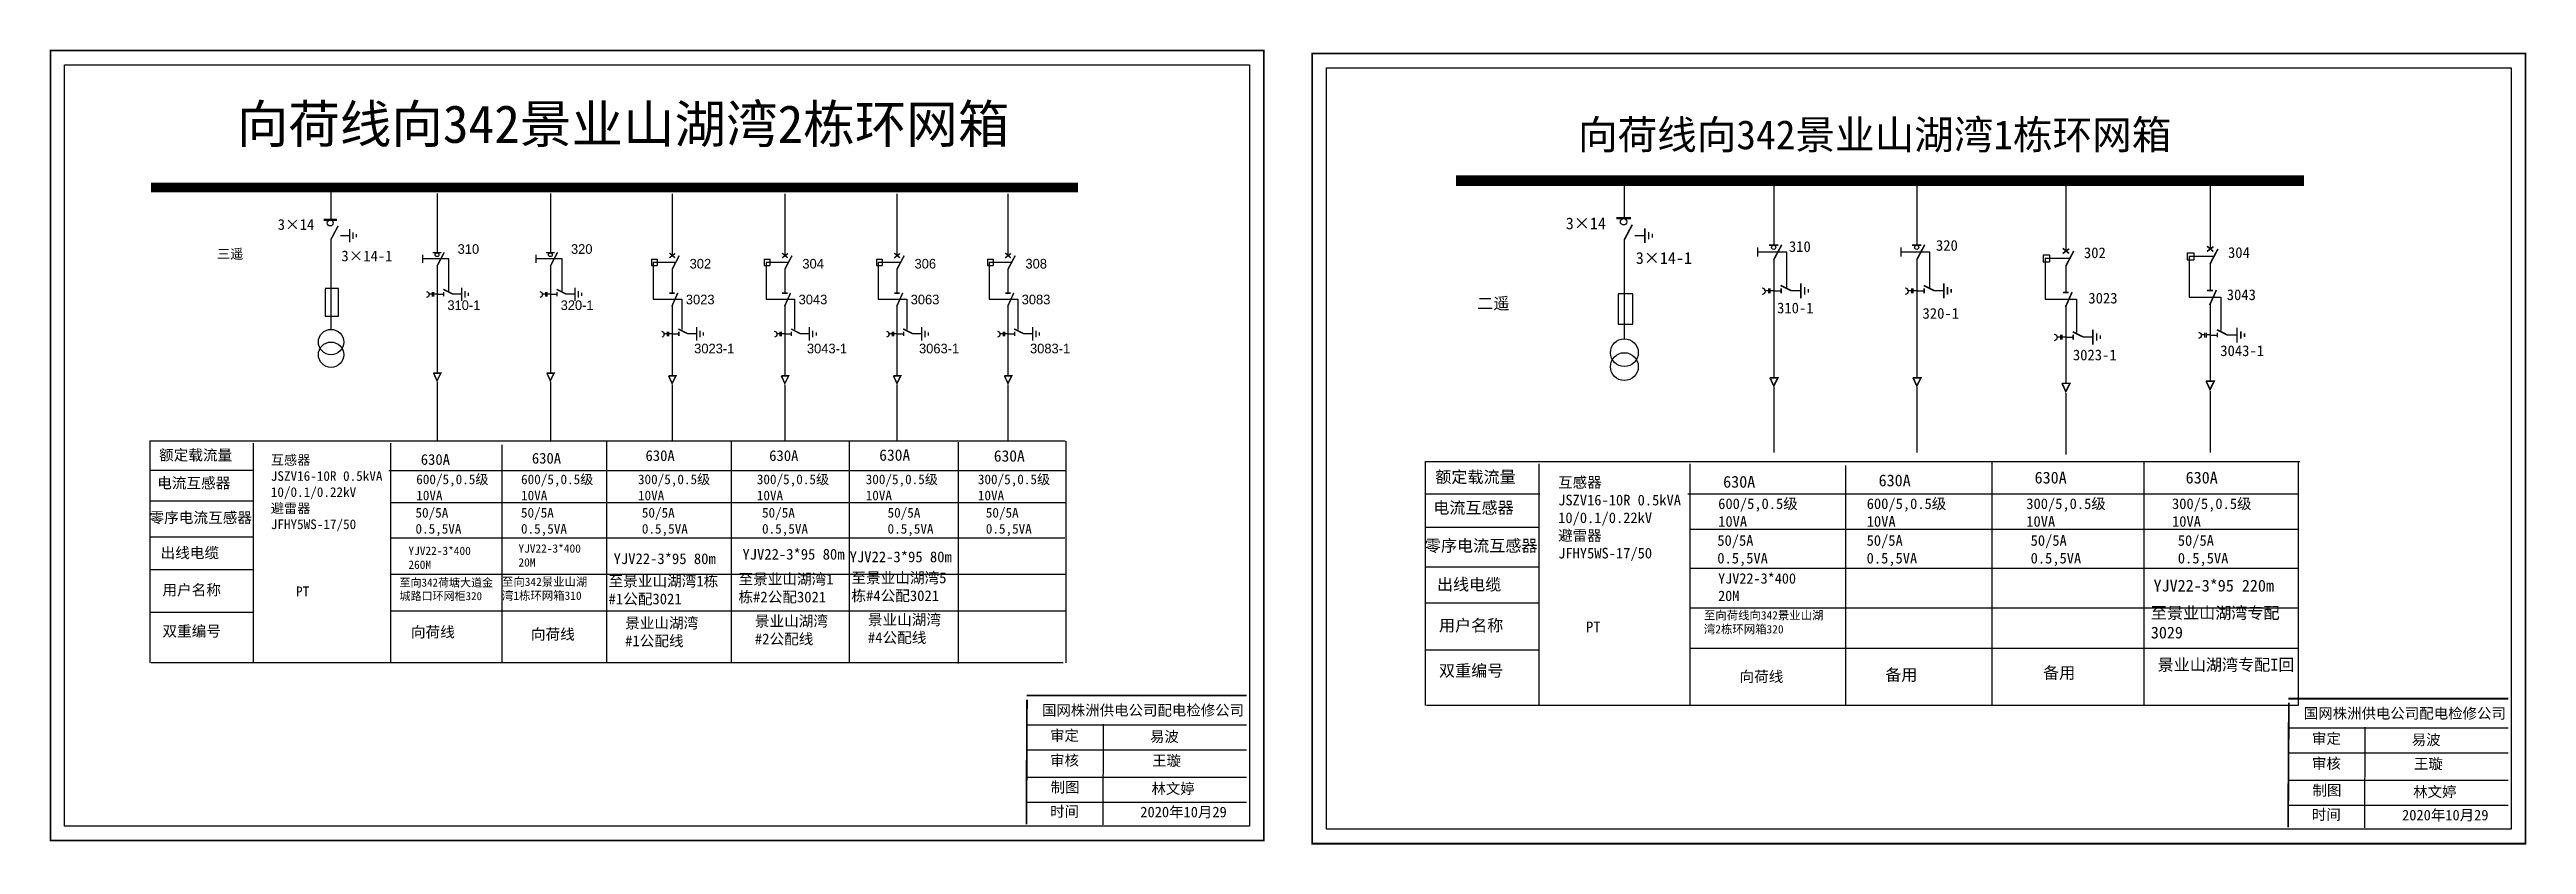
# Model space of a CAD drawing. Extents: x 6 to 548, y -578 to -125.
# Drawn here: x 292.2 to 548.4, y -489.7 to -407.5 of the extents above; entities that cross this region are included whole.
import ezdxf

# ---------------------------------------------------------------- set-up
doc = ezdxf.new("R2010")
doc.units = 0
doc.header["$LTSCALE"] = 0.774411
doc.linetypes.add('ACAD_ISO02W100', pattern=[15, 12, -3])
doc.linetypes.add('CENTER', pattern=[50.8, 31.75, -6.35, 6.35, -6.35])
doc.layers.get('0').update_dxf_attribs({"linetype": 'CONTINUOUS'})
doc.layers.get('DEFPOINTS').update_dxf_attribs({"linetype": 'CONTINUOUS'})
doc.layers.add('2', color=7, linetype='CONTINUOUS')
doc.styles.add('hztxt_txtstyle_0.00_0_0', font='', dxfattribs={"bigfont": 'hztxt.shx'})
doc.styles.add('hztxt_txtstyle_1.08_0_0', font='', dxfattribs={"height": 1.076522, "bigfont": 'hztxt.shx'})
doc.styles.add('hztxt_txtstyle_1.80_0_0', font='', dxfattribs={"height": 1.8, "bigfont": 'hztxt.shx'})
doc.styles.add('hztxt_txtstyle_2.70_0_0', font='simkai.ttf', dxfattribs={"height": 2.7})
doc.styles.add('KaiTi_GB2312_txtstyle_1.09_0_0', font='simkai_0.ttf', dxfattribs={"height": 1.0944})
doc.styles.add('字体', font='simkai_0.ttf', dxfattribs={"height": 2.5})
doc.styles.get('hztxt_txtstyle_0.00_0_0').set_extended_font_data('hztxt')
doc.styles.get('hztxt_txtstyle_1.08_0_0').set_extended_font_data('hztxt')
doc.styles.get('hztxt_txtstyle_1.80_0_0').set_extended_font_data('hztxt')

msp = doc.modelspace()

# ---------------------------------------------------------------- texts
at = {"color": 0, "linetype": 'Continuous', "style": 'hztxt_txtstyle_2.70_0_0'}
for s, height, p in [('3×14', 1.109, (315.84, -426.11)), ('3×14', 1.22, (449.04, -426.05)), ('310', 1.109, (472.11, -428.39)), ('320', 1.109, (487.32, -428.27)), ('3×14-1', 1.109, (322.42, -429.36)), ('3×14-1', 1.22, (456.28, -429.63)), ('302', 1.109, (502.62, -429.03)), ('304', 1.109, (517.52, -429.01)), ('3023', 1.109, (503.08, -433.72)), ('3043', 1.109, (517.39, -433.37)), ('310-1', 1.109, (470.89, -434.74)), ('320-1', 1.109, (485.93, -435.3)), ('3023-1', 1.109, (501.48, -439.6)), ('3043-1', 1.109, (516.72, -439.16))]:
    msp.add_text(s, height=height, dxfattribs=at).set_placement(p)
at = {"color": 0, "style": 'hztxt_txtstyle_1.80_0_0'}
for s, p in [('310', (334.44, -428.59)), ('320', (346.16, -428.59)), ('302', (358.43, -430.11)), ('304', (370.09, -430.11)), ('306', (381.69, -430.11)), ('308', (393.16, -430.11)), ('3023', (358.04, -433.81)), ('3043', (369.7, -433.81)), ('3063', (381.29, -433.81)), ('3083', (392.77, -433.81)), ('310-1', (333.38, -434.4)), ('320-1', (345.09, -434.4)), ('3023-1', (358.9, -438.88)), ('3043-1', (370.56, -438.88)), ('3063-1', (382.15, -438.88)), ('3083-1', (393.63, -438.88))]:
    msp.add_text(s, height=0.998, dxfattribs=at).set_placement(p)
at = {"color": 0, "linetype": 'Continuous', "attachment_point": 1}
for s, insert, char_height, width, style in [('{\\fSimSun|b0|i0|c134|p2;向荷线向342景业山湖湾1栋环网箱}', (450.3, -414.77), 3, 85.7498, '字体'), ('{\\fSimSun|b0|i0|c134|p2;三遥}', (309.55, -428.09), 1.0024, 7.7986, 'hztxt_txtstyle_0.00_0_0'), ('{\\fSimSun|b0|i0|c134|p2;二遥}', (439.88, -433.1), 1.2204, 19.6738, 'hztxt_txtstyle_2.70_0_0'), ('{\\fSimSun|b0|i0|c134|p2;额定载流量}', (303.56, -448.84), 1.1094, 17.8852, 'hztxt_txtstyle_2.70_0_0'), ('\\A1;{\\fSimSun|b0|i0|c134|p2;互感器\\PJSZV16-10R 0.5kVA\\P10/0.1/0.22kV\\P避雷器\\PJFHY5WS-17/50}', (315.12, -449.4), 0.9985, 18.4113, 'hztxt_txtstyle_2.70_0_0'), ('{\\fSimSun|b0|i0|c134|p2;630A}', (330.63, -449.3), 1.1094, 17.8852, 'hztxt_txtstyle_2.70_0_0'), ('{\\fSimSun|b0|i0|c134|p2;630A}', (342.12, -449.17), 1.1094, 17.8852, 'hztxt_txtstyle_2.70_0_0'), ('{\\fSimSun|b0|i0|c134|p2;630A}', (353.87, -448.9), 1.1094, 17.8852, 'hztxt_txtstyle_2.70_0_0'), ('{\\fSimSun|b0|i0|c134|p2;630A}', (366.66, -448.9), 1.1094, 17.8852, 'hztxt_txtstyle_2.70_0_0'), ('{\\fSimSun|b0|i0|c134|p2;630A}', (378.04, -448.81), 1.1757, 9.454, 'hztxt_txtstyle_0.00_0_0'), ('{\\fSimSun|b0|i0|c134|p2;630A}', (389.89, -448.9), 1.1757, 9.454, 'hztxt_txtstyle_0.00_0_0'), ('{\\fSimSun|b0|i0|c134|p2;电流互感器}', (303.37, -451.73), 1.1094, 17.8852, 'hztxt_txtstyle_2.70_0_0'), ('\\A1;{\\fSimSun|b0|i0|c134|p2;600/5,0.5级\\P10VA}', (330.16, -451.41), 0.9985, 18.4113, 'hztxt_txtstyle_2.70_0_0'), ('\\A1;{\\fSimSun|b0|i0|c134|p2;600/5,0.5级\\P10VA}', (341, -451.41), 0.9985, 18.4113, 'hztxt_txtstyle_2.70_0_0'), ('\\A1;{\\fSimSun|b0|i0|c134|p2;300/5,0.5级\\P10VA}', (353.09, -451.41), 0.9985, 18.4113, 'hztxt_txtstyle_2.70_0_0'), ('\\A1;{\\fSimSun|b0|i0|c134|p2;300/5,0.5级\\P10VA}', (365.38, -451.41), 0.9985, 18.4113, 'hztxt_txtstyle_2.70_0_0'), ('\\A1;{\\fSimSun|b0|i0|c134|p2;300/5,0.5级\\P10VA}', (376.64, -451.41), 0.9985, 18.4113, 'hztxt_txtstyle_2.70_0_0'), ('\\A1;{\\fSimSun|b0|i0|c134|p2;300/5,0.5级\\P10VA}', (388.24, -451.41), 0.9985, 18.4113, 'hztxt_txtstyle_2.70_0_0'), ('{\\fSimSun|b0|i0|c134|p2;额定载流量}', (435.54, -451.05), 1.2204, 19.6738, 'hztxt_txtstyle_2.70_0_0'), ('\\A1;{\\fSimSun|b0|i0|c134|p2;互感器\\PJSZV16-10R 0.5kVA\\P10/0.1/0.22kV\\P避雷器\\PJFHY5WS-17/50}', (448.25, -451.67), 1.0983, 20.2524, 'hztxt_txtstyle_2.70_0_0'), ('{\\fSimSun|b0|i0|c134|p2;630A}', (465.31, -451.55), 1.2204, 19.6738, 'hztxt_txtstyle_2.70_0_0'), ('{\\fSimSun|b0|i0|c134|p2;630A}', (481.39, -451.41), 1.2204, 19.6738, 'hztxt_txtstyle_2.70_0_0'), ('{\\fSimSun|b0|i0|c134|p2;630A}', (497.52, -451.12), 1.2204, 19.6738, 'hztxt_txtstyle_2.70_0_0'), ('{\\fSimSun|b0|i0|c134|p2;630A}', (513.14, -451.12), 1.2204, 19.6738, 'hztxt_txtstyle_2.70_0_0'), ('{\\fSimSun|b0|i0|c134|p2;零序电流互感器}', (302.58, -455.31), 1.1094, 17.8852, 'hztxt_txtstyle_2.70_0_0'), ('{\\fSimSun|b0|i0|c134|p2;50/5A\\P0.5,5VA}', (330.08, -454.86), 0.9985, 17.8852, 'hztxt_txtstyle_2.70_0_0'), ('{\\fSimSun|b0|i0|c134|p2;50/5A\\P0.5,5VA}', (340.99, -454.86), 0.9985, 17.8852, 'hztxt_txtstyle_2.70_0_0'), ('{\\fSimSun|b0|i0|c134|p2;50/5A\\P0.5,5VA}', (353.49, -454.86), 0.9985, 17.8852, 'hztxt_txtstyle_2.70_0_0'), ('{\\fSimSun|b0|i0|c134|p2;50/5A\\P0.5,5VA}', (365.92, -454.86), 0.9985, 17.8852, 'hztxt_txtstyle_2.70_0_0'), ('{\\fSimSun|b0|i0|c134|p2;50/5A\\P0.5,5VA}', (378.9, -454.86), 0.9985, 17.8852, 'hztxt_txtstyle_2.70_0_0'), ('{\\fSimSun|b0|i0|c134|p2;50/5A\\P0.5,5VA}', (389.06, -454.86), 0.9985, 17.8852, 'hztxt_txtstyle_2.70_0_0'), ('{\\fSimSun|b0|i0|c134|p2;电流互感器}', (435.33, -454.23), 1.2204, 19.6738, 'hztxt_txtstyle_2.70_0_0'), ('\\A1;{\\fSimSun|b0|i0|c134|p2;600/5,0.5级\\P10VA}', (464.8, -453.88), 1.0983, 20.2524, 'hztxt_txtstyle_2.70_0_0'), ('\\A1;{\\fSimSun|b0|i0|c134|p2;600/5,0.5级\\P10VA}', (480.16, -453.88), 1.0983, 20.2524, 'hztxt_txtstyle_2.70_0_0'), ('\\A1;{\\fSimSun|b0|i0|c134|p2;300/5,0.5级\\P10VA}', (496.66, -453.88), 1.0983, 20.2524, 'hztxt_txtstyle_2.70_0_0'), ('\\A1;{\\fSimSun|b0|i0|c134|p2;300/5,0.5级\\P10VA}', (511.73, -453.88), 1.0983, 20.2524, 'hztxt_txtstyle_2.70_0_0'), ('{\\fSimSun|b0|i0|c134|p2;零序电流互感器}', (434.46, -458.16), 1.2204, 19.6738, 'hztxt_txtstyle_2.70_0_0'), ('{\\fSimSun|b0|i0|c134|p2;50/5A\\P0.5,5VA}', (464.71, -457.68), 1.0983, 19.6738, 'hztxt_txtstyle_2.70_0_0'), ('{\\fSimSun|b0|i0|c134|p2;50/5A\\P0.5,5VA}', (480.15, -457.68), 1.0983, 19.6738, 'hztxt_txtstyle_2.70_0_0'), ('{\\fSimSun|b0|i0|c134|p2;50/5A\\P0.5,5VA}', (497.11, -457.68), 1.0983, 19.6738, 'hztxt_txtstyle_2.70_0_0'), ('{\\fSimSun|b0|i0|c134|p2;50/5A\\P0.5,5VA}', (512.33, -457.68), 1.0983, 19.6738, 'hztxt_txtstyle_2.70_0_0'), ('{\\fSimSun|b0|i0|c134|p2;出线电缆}', (303.72, -458.95), 1.1094, 17.8852, 'hztxt_txtstyle_2.70_0_0'), ('{\\fSimSun|b0|i0|c134|p2;YJV22-3*95 80m}', (350.57, -459.56), 1.1094, 17.8852, 'hztxt_txtstyle_2.70_0_0'), ('{\\fSimSun|b0|i0|c134|p2;YJV22-3*95 80m}', (363.89, -459.1), 1.1094, 17.8852, 'hztxt_txtstyle_2.70_0_0'), ('{\\fSimSun|b0|i0|c134|p2;YJV22-3*95 80m}', (374.98, -459.37), 1.1094, 17.8852, 'hztxt_txtstyle_2.70_0_0'), ('{\\fSimSun|b0|i0|c134|p2;用户名称}', (303.91, -462.79), 1.1094, 17.8852, 'hztxt_txtstyle_2.70_0_0'), ('{\\fSimSun|b0|i0|c134|p2;PT}', (317.73, -462.99), 1.0024, 7.7986, 'hztxt_txtstyle_0.00_0_0'), ('{\\fSimSun|b0|i0|c134|p2;至向342景业山湖湾1栋环网箱310}', (339.03, -462.07), 0.8625, 9.7124, 'hztxt_txtstyle_2.70_0_0'), ('{\\fSimSun|b0|i0|c134|p2;至景业山湖湾1栋#1公配3021}', (350.05, -461.87), 1.1094, 12.3538, 'hztxt_txtstyle_2.70_0_0'), ('{\\fSimSun|b0|i0|c134|p2;至景业山湖湾1栋#2公配3021}', (363.48, -461.67), 1.1094, 11.1519, 'hztxt_txtstyle_2.70_0_0'), ('{\\fSimSun|b0|i0|c134|p2;至景业山湖湾5栋#4公配3021}', (375.16, -461.54), 1.1094, 11.2854, 'hztxt_txtstyle_2.70_0_0'), ('{\\fSimSun|b0|i0|c134|p2;出线电缆}', (435.71, -462.17), 1.2204, 19.6738, 'hztxt_txtstyle_2.70_0_0'), ('YJV22-3*95 220m', (509.82, -462.29), 1.2204, 19.6738, 'hztxt_txtstyle_2.70_0_0'), ('{\\fSimSun|b0|i0|c134|p2;景业山湖湾#1公配线}', (351.76, -466.21), 1.1094, 8.4396, 'hztxt_txtstyle_2.70_0_0'), ('{\\fSimSun|b0|i0|c134|p2;景业山湖湾#2公配线}', (365.18, -466.01), 1.1094, 8.4396, 'hztxt_txtstyle_2.70_0_0'), ('{\\fSimSun|b0|i0|c134|p2;景业山湖湾#4公配线}', (376.87, -465.87), 1.1094, 8.4396, 'hztxt_txtstyle_2.70_0_0'), ('{\\fSimSun|b0|i0|c134|p2;至景业山湖湾专配3029}', (509.54, -465.11), 1.2204, 14.9849, 'hztxt_txtstyle_2.70_0_0'), ('{\\fSimSun|b0|i0|c134|p2;双重编号}', (303.91, -467.05), 1.1094, 17.8852, 'hztxt_txtstyle_2.70_0_0'), ('{\\fSimSun|b0|i0|c134|p2;向荷线}', (329.61, -467.14), 1.1094, 17.8852, 'hztxt_txtstyle_2.70_0_0'), ('{\\fSimSun|b0|i0|c134|p2;向荷线}', (342.02, -467.37), 1.1094, 17.8852, 'hztxt_txtstyle_2.70_0_0'), ('{\\fSimSun|b0|i0|c134|p2;用户名称}', (435.92, -466.4), 1.2204, 19.6738, 'hztxt_txtstyle_2.70_0_0'), ('{\\fSimSun|b0|i0|c134|p2;PT}', (451.13, -466.62), 1.1026, 8.5785, 'hztxt_txtstyle_0.00_0_0'), ('{\\fSimSun|b0|i0|c134|p2;双重编号}', (435.92, -471.08), 1.2204, 19.6738, 'hztxt_txtstyle_2.70_0_0'), ('{\\fSimSun|b0|i0|c134|p2;备用}', (498.4, -471.3), 1.2204, 19.6738, 'hztxt_txtstyle_2.70_0_0'), ('{\\fSimSun|b0|i0|c134|p2;景业山湖湾专配I回}', (510.24, -470.47), 1.2204, 14.9849, 'hztxt_txtstyle_2.70_0_0'), ('{\\fSimSun|b0|i0|c134|p2;向荷线}', (467, -471.75), 1.1094, 17.8852, 'hztxt_txtstyle_2.70_0_0'), ('{\\fSimSun|b0|i0|c134|p2;备用}', (482.07, -471.51), 1.2204, 19.6738, 'hztxt_txtstyle_2.70_0_0'), ('国网株洲供电公司配电检修公司', (394.87, -475.24), 1.0944, 29.9201, '字体'), ('国网株洲供电公司配电检修公司', (525.36, -475.56), 1.0944, 29.9201, '字体'), ('\\f\uffbfﾬￌﾣﾤ_GB2312|b0|i0|c134|p49;审定', (395.71, -477.85), 1.0944, 8.5588, '字体'), ('易波', (406.04, -477.97), 1.094, 8.5588, '字体'), ('\\f\uffbfﾬￌﾣﾤ_GB2312|b0|i0|c134|p49;审定', (526.2, -478.16), 1.0944, 8.5588, '字体'), ('易波', (536.52, -478.29), 1.094, 8.5588, '字体'), ('\\f\uffbfﾬￌﾣﾤ_GB2312|b0|i0|c134|p49;审核', (395.71, -480.42), 1.0944, 8.5588, '字体'), ('\\f\uffbfﾬￌﾣﾤ_GB2312|b0|i0|c134|p49;审核', (526.2, -480.74), 1.0944, 8.5588, '字体'), ('\\f\uffbfﾬￌﾣﾤ_GB2312|b0|i0|c134|p49;制图', (395.77, -483.2), 1.0944, 8.5588, '字体'), ('\\f\uffbfﾬￌﾣﾤ_GB2312|b0|i0|c134|p49;制图', (526.26, -483.52), 1.0944, 8.5588, '字体'), ('\\f\uffbfﾬￌﾣﾤ_GB2312|b0|i0|c134|p49;时间', (395.71, -485.71), 1.0944, 8.5588, '字体'), ('\\f\uffbfﾬￌﾣﾤ_GB2312|b0|i0|c134|p49;时间', (526.2, -486.03), 1.0944, 8.5588, '字体')]:
    msp.add_mtext(s, dxfattribs=dict(at, insert=insert, char_height=char_height, width=width, style=style))
at = {"color": 7, "linetype": 'Continuous', "char_height": 1.094, "attachment_point": 1, "style": 'KaiTi_GB2312_txtstyle_1.09_0_0'}
for s, insert, width in [('王璇', (406.26, -480.45), 8.5588), ('王璇', (536.75, -480.77), 8.5588), ('林文婷', (406.19, -483.35), 8.5588), ('林文婷', (536.67, -483.67), 8.5588), ('2020年10月29', (405.04, -485.76), 16.0081), ('2020年10月29', (535.52, -486.08), 16.0081)]:
    msp.add_mtext(s, dxfattribs=dict(at, insert=insert, width=width))
at = {"layer": 'DEFPOINTS', "color": 0, "insert": (311.6, -413.21), "char_height": 3.9062, "width": 85.7758, "attachment_point": 1, "style": 'hztxt_txtstyle_0.00_0_0'}
msp.add_mtext('{\\fSimSun|b0|i0|c134|p2;向荷线向342景业山湖湾2栋环网箱}', dxfattribs=at)
at = {"layer": 'DEFPOINTS', "color": 0, "linetype": 'Continuous', "attachment_point": 1, "style": 'hztxt_txtstyle_0.00_0_0'}
for s, insert, char_height, width in [('{\\fSimSun|b0|i0|c134|p2;YJV22-3*400 \\P260M}', (329.35, -458.87), 0.8625, 10.156), ('{\\fSimSun|b0|i0|c134|p2;YJV22-3*400 \\P20M}', (340.73, -458.63), 0.8625, 10.156), ('{\\fSimSun|b0|i0|c134|p2;至向342荷塘大道金城路口环网柜320}', (328.43, -462.17), 0.8349, 10.4506)]:
    msp.add_mtext(s, dxfattribs=dict(at, insert=insert, char_height=char_height, width=width))
at = {"layer": 'DEFPOINTS', "color": 7, "linetype": 'Continuous', "width": 12.6828, "attachment_point": 1, "style": 'hztxt_txtstyle_1.08_0_0'}
for s, insert, char_height in [('{\\fSimSun|b0|i0|c134|p2;YJV22-3*400\\P20M}', (464.79, -461.62), 1.0765), ('{\\fSimSun|b0|i0|c134|p2;至\\C0;向荷线向342景业山湖湾2栋环网箱\\C7;320}', (463.33, -465.54), 0.8625)]:
    msp.add_mtext(s, dxfattribs=dict(at, insert=insert, char_height=char_height))

# ---------------------------------------------------------------- blocks, each defined once
blk = doc.blocks.new('JD')
for points in [[(-2, 0.2), (-2, -0.2), (2, 0.2), (2, -0.2)], [(1, -1.2), (1, -0.8), (-1, -1.2), (-1, -0.8)], [(-0.5, -1.8), (-0.5, -2.2), (0.5, -1.8), (0.5, -2.2)]]:
    blk.add_trace(points)

# ---------------------------------------------------------------- linework, layer by layer
at = {"color": 0}
for p, q in [((321.32, -421.73), (321.32, -425.02)), ((332.31, -422.34), (332.31, -428.45)), ((344.03, -422.34), (344.03, -428.45)), ((356.62, -422.37), (356.62, -428.79)), ((368.27, -422.37), (368.27, -428.79)), ((379.87, -422.37), (379.87, -428.79)), ((391.35, -422.37), (391.35, -428.79)), ((455.08, -421.23), (455.08, -424.85)), ((470.54, -420.95), (470.54, -427.67)), ((485.33, -420.95), (485.33, -427.67)), ((500.75, -421.25), (500.75, -428.31)), ((515.66, -421.05), (515.66, -428.1)), ((321.34, -427.06), (321.34, -436.38)), ((322.32, -426.69), (323.26, -426.69)), ((455.09, -427.09), (455.09, -437.35)), ((456.18, -426.68), (457.21, -426.68)), ((332.31, -429.81), (332.31, -440.91)), ((344.03, -429.81), (344.03, -440.91)), ((354.48, -429.13), (355.08, -429.13)), ((354.48, -429.13), (354.48, -429.8)), ((354.48, -429.8), (355.08, -429.8)), ((355.08, -429.13), (355.08, -429.8)), ((356.62, -430.15), (356.62, -432.62)), ((366.14, -429.13), (366.74, -429.13)), ((366.14, -429.13), (366.14, -429.8)), ((366.14, -429.8), (366.74, -429.8)), ((366.74, -429.13), (366.74, -429.8)), ((368.27, -430.15), (368.27, -432.62)), ((377.74, -429.13), (378.34, -429.13)), ((377.74, -429.13), (377.74, -429.8)), ((377.74, -429.8), (378.34, -429.8)), ((378.34, -429.13), (378.34, -429.8)), ((379.87, -430.15), (379.87, -432.62)), ((389.22, -429.13), (389.82, -429.13)), ((389.22, -429.13), (389.22, -429.8)), ((389.22, -429.8), (389.82, -429.8)), ((389.82, -429.13), (389.82, -429.8)), ((391.35, -430.15), (391.35, -432.62)), ((470.54, -429.17), (470.54, -441.38)), ((485.33, -429.17), (485.33, -441.38)), ((498.4, -428.69), (499.06, -428.69)), ((498.4, -428.69), (498.4, -429.42)), ((498.4, -429.42), (499.06, -429.42)), ((499.06, -428.69), (499.06, -429.42)), ((500.75, -429.81), (500.75, -432.53)), ((513.31, -428.48), (513.97, -428.48)), ((513.31, -428.48), (513.31, -429.22)), ((513.31, -429.22), (513.97, -429.22)), ((513.97, -428.48), (513.97, -429.22)), ((515.66, -429.6), (515.66, -432.32)), ((332.31, -432.76), (333, -432.76)), ((333.9, -432.74), (334.84, -432.74)), ((344.03, -432.76), (344.72, -432.76)), ((345.62, -432.74), (346.56, -432.74)), ((470.54, -432.41), (471.3, -432.41)), ((472.3, -432.39), (473.33, -432.39)), ((485.33, -432.41), (486.09, -432.41)), ((487.08, -432.39), (488.12, -432.39)), ((356.62, -433.86), (356.62, -441.17)), ((368.27, -433.86), (368.27, -441.17)), ((379.87, -433.86), (379.87, -441.17)), ((391.35, -433.86), (391.35, -441.17)), ((500.75, -433.89), (500.75, -441.93)), ((515.66, -433.69), (515.66, -441.72)), ((356.62, -436.86), (357.31, -436.86)), ((358.21, -436.84), (359.15, -436.84)), ((368.27, -436.86), (368.96, -436.86)), ((369.87, -436.84), (370.81, -436.84)), ((379.87, -436.86), (380.56, -436.86)), ((381.46, -436.84), (382.41, -436.84)), ((391.35, -436.86), (392.04, -436.86)), ((392.94, -436.84), (393.88, -436.84)), ((500.75, -437.19), (501.51, -437.19)), ((502.5, -437.17), (503.53, -437.17)), ((515.66, -436.99), (516.42, -436.99)), ((517.41, -436.96), (518.45, -436.96)), ((313.38, -451.01), (302.68, -451.01)), ((313.34, -454.16), (302.64, -454.16)), ((446.34, -453.44), (434.57, -453.44)), ((313.34, -457.88), (302.64, -457.88)), ((446.3, -456.9), (434.52, -456.9)), ((446.3, -460.99), (434.52, -460.99)), ((313.3, -461.27), (302.6, -461.27)), ((313.34, -465.68), (302.64, -465.68)), ((446.25, -464.72), (434.48, -464.72)), ((446.3, -469.57), (434.52, -469.57))]:
    msp.add_line(p, q, dxfattribs=at)
at = {"color": 0, "linetype": 'ACAD_ISO02W100'}
for p, q in [((356.91, -429.48), (354.67, -429.48)), ((354.67, -429.48), (354.67, -433.29)), ((368.57, -429.48), (366.33, -429.48)), ((366.33, -429.48), (366.33, -433.29)), ((380.17, -429.48), (377.93, -429.48)), ((377.93, -429.48), (377.93, -433.29)), ((391.65, -429.48), (389.41, -429.48)), ((389.41, -429.48), (389.41, -433.29)), ((501.08, -429.07), (498.61, -429.07)), ((498.61, -429.07), (498.61, -433.27)), ((515.99, -428.87), (513.52, -428.87)), ((513.52, -428.87), (513.52, -433.06)), ((354.67, -433.29), (357.63, -433.29)), ((357.63, -433.29), (357.63, -436.43)), ((366.33, -433.29), (369.29, -433.29)), ((369.29, -433.29), (369.29, -436.43)), ((377.93, -433.29), (380.89, -433.29)), ((380.89, -433.29), (380.89, -436.43)), ((389.41, -433.29), (392.36, -433.29)), ((392.36, -433.29), (392.36, -436.43)), ((498.61, -433.27), (501.86, -433.27)), ((501.86, -433.27), (501.86, -436.72)), ((513.52, -433.06), (516.77, -433.06)), ((516.77, -433.06), (516.77, -436.51))]:
    msp.add_line(p, q, dxfattribs=at)
at = {"color": 0, "linetype": 'CENTER'}
for p, q in [((332.31, -441.81), (332.31, -447.95)), ((344.03, -441.81), (344.03, -447.95)), ((356.62, -442.15), (356.62, -447.91)), ((368.28, -442.15), (368.28, -447.91)), ((379.87, -442.15), (379.87, -447.91)), ((391.35, -442.15), (391.35, -447.91)), ((470.55, -442.37), (470.55, -449.12)), ((485.34, -442.37), (485.34, -449.12)), ((500.75, -443.01), (500.75, -449.35)), ((515.66, -442.8), (515.66, -449.14))]:
    msp.add_line(p, q, dxfattribs=at)
at = {"color": 0, "linetype": 'Continuous'}
for p, q in [((302.62, -447.93), (397.28, -447.93)), ((302.66, -470.87), (302.66, -447.93)), ((313.29, -448.18), (313.29, -470.87)), ((327.49, -448.18), (327.49, -470.87)), ((349.84, -447.97), (349.84, -470.87)), ((362.73, -447.97), (362.73, -470.87)), ((374.93, -447.99), (374.93, -470.88)), ((386.2, -448.07), (386.2, -470.96)), ((397.33, -447.95), (397.33, -470.89)), ((339.01, -448.33), (339.01, -470.86)), ((434.5, -450.05), (524.94, -450.05)), ((434.54, -475.29), (434.54, -450.05)), ((446.24, -450.32), (446.24, -475.28)), ((461.86, -450.32), (461.86, -475.28)), ((477.97, -450.49), (477.97, -475.27)), ((493.09, -450.1), (493.09, -475.28)), ((508.82, -450.1), (508.82, -475.28)), ((524.76, -450.12), (524.76, -475.3)), ((327.32, -451), (397.31, -451)), ((327.49, -454.29), (397.33, -454.29)), ((461.67, -453.42), (524.76, -453.42)), ((327.49, -457.97), (397.22, -457.97)), ((461.86, -457.05), (524.76, -457.05)), ((327.49, -461.7), (397.41, -461.7)), ((461.86, -461.1), (524.76, -461.1)), ((327.49, -465.5), (397.31, -465.5)), ((461.86, -465.2), (524.76, -465.2)), ((397.07, -470.87), (302.73, -470.87)), ((461.86, -469.37), (524.76, -469.37)), ((524.76, -475.29), (434.63, -475.29)), ((393.27, -477.28), (416.02, -477.28)), ((401.19, -477.23), (401.17, -487.62)), ((523.75, -477.6), (546.5, -477.6)), ((531.67, -477.55), (531.65, -487.93)), ((393.27, -479.87), (416.02, -479.87)), ((523.75, -480.19), (546.5, -480.19)), ((393.27, -482.7), (416.02, -482.7)), ((523.75, -483.01), (546.5, -483.01)), ((393.27, -485.29), (416.02, -485.29)), ((523.75, -485.61), (546.5, -485.61))]:
    msp.add_line(p, q, dxfattribs=at)
at = {"color": 0, "linetype": 'Continuous', "const_width": 0.182}
for points in [[(292.33, -407.55), (417.81, -407.55), (417.81, -489.26), (292.33, -489.26)], [(422.81, -407.87), (548.29, -407.87), (548.29, -489.58), (422.81, -489.58)]]:
    msp.add_lwpolyline(points, close=True, dxfattribs=at)
at = {"color": 0, "linetype": 'Continuous'}
for points in [[(293.8, -409.03), (416.33, -409.03), (416.33, -487.78), (293.8, -487.78)], [(424.29, -409.35), (546.82, -409.35), (546.82, -488.1), (424.29, -488.1)]]:
    msp.add_lwpolyline(points, close=True, dxfattribs=at)
at = {"color": 0}
for points, const_width in [([(302.73, -421.73), (398.58, -421.73)], 0.998), ([(437.7, -421.03), (525.38, -421.03)], 1.1), ([(320.57, -425.07), (321.97, -425.07)], 0.238), ([(454.25, -424.9), (455.79, -424.9)], 0.261), ([(321.34, -427.1), (322.09, -425.68)], 0.15), ([(455.09, -427.13), (455.92, -425.57)], 0.165), ([(470.06, -427.69), (471.03, -427.69)], 0.165), ([(470.54, -429.21), (471.37, -427.65)], 0.165), ([(484.85, -427.69), (485.82, -427.69)], 0.165), ([(485.33, -429.21), (486.16, -427.65)], 0.165), ([(515.34, -428.35), (516.01, -427.85)], 0.165), ([(515.35, -427.8), (516, -428.34)], 0.165), ([(331.87, -428.47), (332.75, -428.47)], 0.15), ([(332.31, -429.85), (333.06, -428.43)], 0.15), ([(343.59, -428.47), (344.47, -428.47)], 0.15), ([(344.03, -429.85), (344.78, -428.43)], 0.15), ([(356.34, -428.51), (356.92, -429)], 0.15), ([(356.33, -429.01), (356.94, -428.55)], 0.15), ([(356.62, -430.19), (357.36, -428.77)], 0.15), ([(367.99, -429.01), (368.6, -428.55)], 0.15), ([(367.99, -428.51), (368.58, -429)], 0.15), ([(368.27, -430.19), (369.02, -428.77)], 0.15), ([(379.59, -429.01), (380.19, -428.55)], 0.15), ([(379.59, -428.51), (380.18, -429)], 0.15), ([(379.87, -430.19), (380.62, -428.77)], 0.15), ([(391.07, -428.51), (391.65, -429)], 0.15), ([(391.06, -429.01), (391.67, -428.55)], 0.15), ([(391.35, -430.19), (392.1, -428.77)], 0.15), ([(500.43, -428.56), (501.1, -428.06)], 0.165), ([(500.44, -428.01), (501.08, -428.55)], 0.165), ([(500.75, -429.85), (501.57, -428.29)], 0.165), ([(515.66, -429.64), (516.48, -428.08)], 0.165), ([(332.96, -432.26), (333.96, -432.76)], 0.15), ([(333, -432.53), (333, -432.99)], 0.15), ([(344.68, -432.26), (345.68, -432.76)], 0.15), ([(344.72, -432.53), (344.72, -432.99)], 0.15), ([(356.35, -432.66), (356.9, -432.66)], 0.15), ([(356.58, -434.04), (357.21, -432.63)], 0.15), ([(368, -432.66), (368.56, -432.66)], 0.15), ([(368.24, -434.04), (368.87, -432.63)], 0.15), ([(379.6, -432.66), (380.16, -432.66)], 0.15), ([(379.84, -434.04), (380.47, -432.63)], 0.15), ([(391.08, -432.66), (391.63, -432.66)], 0.15), ([(391.32, -434.04), (391.95, -432.63)], 0.15), ([(471.26, -431.86), (472.36, -432.41)], 0.165), ([(471.3, -432.16), (471.3, -432.66)], 0.165), ([(486.05, -431.86), (487.15, -432.41)], 0.165), ([(486.09, -432.16), (486.09, -432.66)], 0.165), ([(500.45, -432.58), (501.06, -432.58)], 0.165), ([(500.71, -434.1), (501.4, -432.54)], 0.165), ([(515.36, -432.37), (515.97, -432.37)], 0.165), ([(515.62, -433.89), (516.32, -432.33)], 0.165), ([(357.27, -436.36), (358.27, -436.86)], 0.15), ([(357.31, -436.63), (357.31, -437.09)], 0.15), ([(368.93, -436.36), (369.92, -436.86)], 0.15), ([(368.96, -436.63), (368.96, -437.09)], 0.15), ([(380.52, -436.36), (381.52, -436.86)], 0.15), ([(380.56, -436.63), (380.56, -437.09)], 0.15), ([(392, -436.36), (393, -436.86)], 0.15), ([(392.04, -436.63), (392.04, -437.09)], 0.15), ([(501.46, -436.65), (502.56, -437.19)], 0.165), ([(501.51, -436.94), (501.51, -437.45)], 0.165), ([(516.38, -436.44), (517.47, -436.99)], 0.165), ([(516.42, -436.73), (516.42, -437.24)], 0.165), ([(331.94, -440.93), (332.7, -440.93), (332.31, -441.71), (331.95, -440.92)], 0.15), ([(343.66, -440.93), (344.42, -440.93), (344.03, -441.71), (343.67, -440.92)], 0.15), ([(356.25, -441.21), (357.01, -441.21), (356.62, -441.99), (356.26, -441.2)], 0.15), ([(367.9, -441.21), (368.67, -441.21), (368.28, -441.99), (367.91, -441.2)], 0.15), ([(379.5, -441.21), (380.27, -441.21), (379.87, -441.99), (379.51, -441.2)], 0.15), ([(390.98, -441.21), (391.74, -441.21), (391.35, -441.99), (390.99, -441.2)], 0.15), ([(470.14, -441.4), (470.98, -441.4), (470.55, -442.25), (470.15, -441.39)], 0.165), ([(484.93, -441.4), (485.77, -441.4), (485.34, -442.25), (484.94, -441.39)], 0.165), ([(500.34, -441.98), (501.18, -441.98), (500.75, -442.83), (500.35, -441.97)], 0.165), ([(515.25, -441.77), (516.09, -441.77), (515.66, -442.62), (515.26, -441.76)], 0.165)]:
    msp.add_lwpolyline(points, dxfattribs=dict(at, const_width=const_width))
for points in [[(330.8, -428.69), (330.8, -429.53)], [(342.52, -428.69), (342.52, -429.53)], [(468.88, -427.94), (468.88, -428.86)], [(483.67, -427.94), (483.67, -428.86)], [(320.75, -432.22), (320.75, -435.02), (322.13, -435.02), (322.13, -432.19), (320.75, -432.19)], [(331.8, -432.75), (331.49, -432.75)], [(331.8, -432.54), (331.8, -433)], [(331.94, -432.54), (331.94, -433)], [(332.31, -432.75), (331.94, -432.75)], [(343.52, -432.75), (343.21, -432.75)], [(343.52, -432.54), (343.52, -433)], [(343.66, -432.54), (343.66, -433)], [(344.03, -432.75), (343.66, -432.75)], [(454.44, -432.77), (454.44, -435.85), (455.96, -435.85), (455.96, -432.74), (454.44, -432.74)], [(469.99, -432.4), (469.64, -432.4)], [(469.99, -432.17), (469.99, -432.67)], [(470.14, -432.17), (470.14, -432.67)], [(470.54, -432.4), (470.14, -432.4)], [(484.78, -432.4), (484.43, -432.4)], [(484.78, -432.17), (484.78, -432.67)], [(484.93, -432.17), (484.93, -432.67)], [(485.33, -432.4), (484.93, -432.4)], [(356.11, -436.85), (355.8, -436.85)], [(356.11, -436.64), (356.11, -437.1)], [(356.25, -436.64), (356.25, -437.1)], [(356.61, -436.85), (356.25, -436.85)], [(367.77, -436.85), (367.45, -436.85)], [(367.77, -436.64), (367.77, -437.1)], [(367.91, -436.64), (367.91, -437.1)], [(368.27, -436.85), (367.91, -436.85)], [(379.37, -436.85), (379.05, -436.85)], [(379.37, -436.64), (379.37, -437.1)], [(379.51, -436.64), (379.51, -437.1)], [(379.87, -436.85), (379.51, -436.85)], [(390.84, -436.85), (390.53, -436.85)], [(390.84, -436.64), (390.84, -437.1)], [(390.98, -436.64), (390.98, -437.1)], [(391.35, -436.85), (390.98, -436.85)], [(500.19, -437.19), (499.84, -437.19)], [(500.19, -436.96), (500.19, -437.46)], [(500.35, -436.96), (500.35, -437.46)], [(500.74, -437.19), (500.35, -437.19)], [(515.1, -436.98), (514.76, -436.98)], [(515.1, -436.75), (515.1, -437.25)], [(515.26, -436.75), (515.26, -437.25)], [(515.66, -436.98), (515.26, -436.98)]]:
    msp.add_lwpolyline(points, dxfattribs=at)
at = {"color": 0, "linetype": 'ACAD_ISO02W100'}
for points in [[(333.54, -432.52), (333.54, -429.11), (330.8, -429.11)], [(345.25, -432.52), (345.25, -429.11), (342.52, -429.11)], [(471.89, -432.15), (471.89, -428.4), (468.88, -428.4)], [(486.68, -432.15), (486.68, -428.4), (483.67, -428.4)]]:
    msp.add_lwpolyline(points, dxfattribs=at)
at = {"color": 0}
for points in [[(331.22, -432.49, -0.877934), (331.23, -433.1)], [(342.94, -432.49, -0.877934), (342.95, -433.1)], [(469.35, -432.12, -0.877934), (469.36, -432.79)], [(484.14, -432.12, -0.877934), (484.15, -432.79)], [(355.53, -436.6, -0.877934), (355.54, -437.2)], [(367.19, -436.6, -0.877934), (367.2, -437.2)], [(378.78, -436.6, -0.877934), (378.79, -437.2)], [(390.26, -436.6, -0.877934), (390.27, -437.2)], [(499.55, -436.9, -0.877934), (499.56, -437.57)], [(514.46, -436.7, -0.877934), (514.47, -437.36)]]:
    msp.add_lwpolyline(points, format="xyb", dxfattribs=at)
at = {"color": 0, "linetype": 'Continuous', "const_width": 0.182}
for points in [[(393.32, -474.68), (393.26, -487.57)], [(393.27, -474.27), (416.02, -474.27)], [(523.81, -475), (523.74, -487.89)], [(523.75, -474.59), (546.5, -474.59)]]:
    msp.add_lwpolyline(points, dxfattribs=at)
at = {"color": 0}
for centre, radius in [((321.27, -425.4), 0.305), ((455.02, -425.27), 0.335), ((470.54, -427.92), 0.211), ((485.33, -427.92), 0.211), ((332.31, -428.68), 0.192), ((344.03, -428.68), 0.192)]:
    msp.add_circle(centre, radius, dxfattribs=at)
at = {"layer": '2', "color": 0}
for centre, radius in [((321.35, -437.71), 1.31), ((321.35, -439.02), 1.31), ((455.1, -438.81), 1.44), ((455.1, -440.25), 1.44)]:
    msp.add_circle(centre, radius, dxfattribs=at)

# ---------------------------------------------------------------- block references
at = {"color": 0, "rotation": 90}
for p, xscale, yscale, zscale in [((323.28, -426.71), 0.3494655254594932, 0.3494655254594932, 0.3494655254595134), ((457.22, -426.71), 0.3844120780053686, 0.3844120780053686, 0.3844120780054647), ((334.86, -432.77), 0.3494655254594932, 0.3494655254594932, 0.3494655254595134), ((346.57, -432.77), 0.3494655254594932, 0.3494655254594932, 0.3494655254595134), ((473.35, -432.42), 0.3844120780053686, 0.3844120780053686, 0.3844120780054647), ((488.13, -432.42), 0.3844120780053686, 0.3844120780053686, 0.3844120780054647), ((359.16, -436.87), 0.3494655254594932, 0.3494655254594932, 0.3494655254595134), ((370.82, -436.87), 0.3494655254594932, 0.3494655254594932, 0.3494655254595134), ((382.42, -436.87), 0.3494655254594932, 0.3494655254594932, 0.3494655254595134), ((393.9, -436.87), 0.3494655254594932, 0.3494655254594932, 0.3494655254595134), ((503.55, -437.2), 0.3844120780053686, 0.3844120780053686, 0.3844120780054647), ((518.46, -436.99), 0.3844120780053686, 0.3844120780053686, 0.3844120780054647)]:
    msp.add_blockref('JD', p, dxfattribs=dict(at, xscale=xscale, yscale=yscale, zscale=zscale))

msp.set_redraw_order([(e.dxf.handle, doc.entitydb.next_handle()) for e in msp.query("TEXT MTEXT ATTDEF DIMENSION ARC_DIMENSION")])  # texts and dimensions are drawn at this point

doc.saveas('drawing.dxf')
